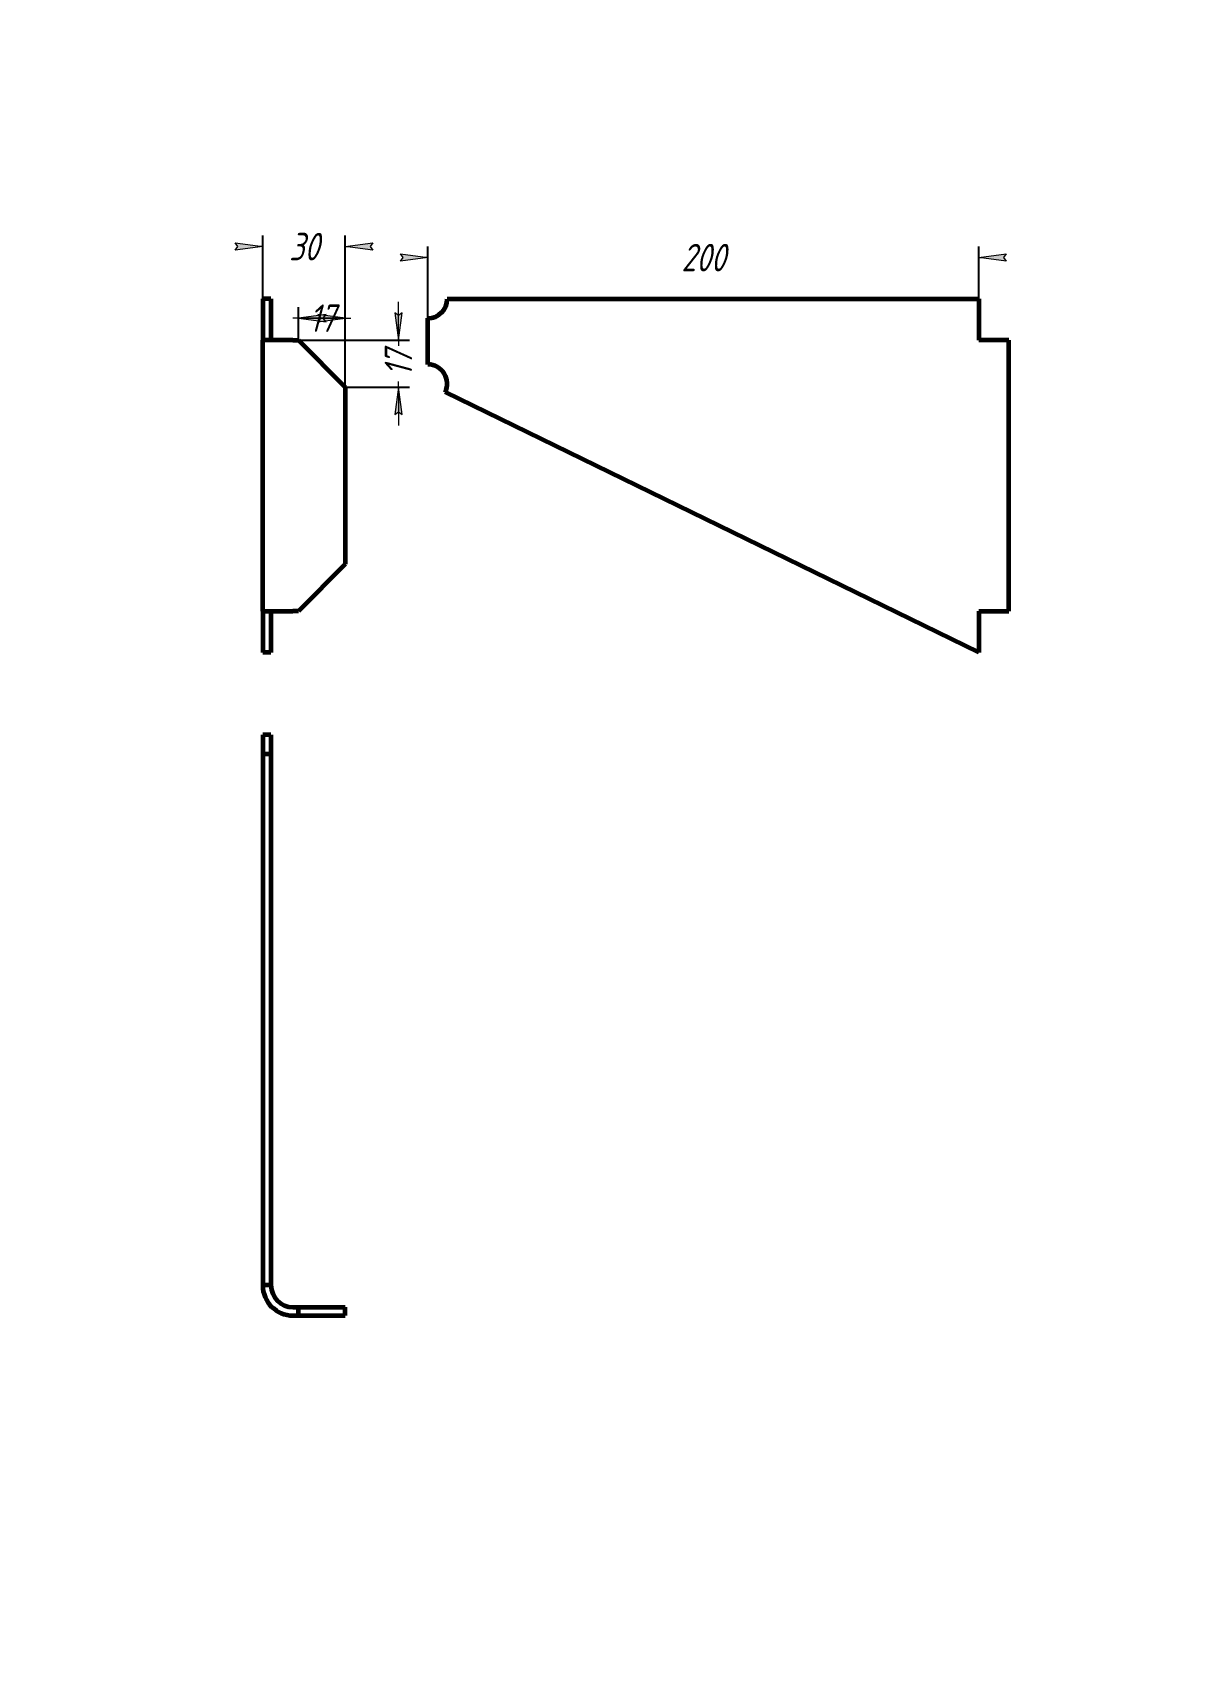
# Model space of a CAD drawing. Header units: millimetres. Extents: x 0 to 3780, y -362 to 428.
# Drawn here: x 2940 to 3150, y 0 to 297 of the extents above; entities that cross this region are included whole.
import ezdxf

# ---------------------------------------------------------------- set-up
doc = ezdxf.new("R2010")
doc.units = ezdxf.units.MM
doc.linetypes.add('K5LT_BASIC', pattern=[0])
doc.linetypes.add('K5LT_THIN', pattern=[0])
doc.layers.add('Системный слой', color=7, linetype='Continuous')
doc.layers.add('Системный слой (1)', color=7, linetype='Continuous', true_color=0x909090)
doc.styles.add('KDIMTEXTSTYLE', font='GOST_AU.SHX', dxfattribs={"width": 0.96, "oblique": 15, "height": 5})
doc.dimstyles.new('KDIMSTYLE (0.50)', dxfattribs={"dimtxt": 5, "dimasz": 1, "dimexe": 2, "dimexo": 0, "dimgap": 1, "dimtad": 1, "dimlfac": 2, "dimtxsty": 'KDIMTEXTSTYLE', "dimsah": 1, "dimcen": 0, "dimdle": 1, "dimadec": 0, "dimazin": 0, "dimtfac": 0.667, "dimtmove": 0, "dimatfit": 3, "dimfxl": 1, "dimtvp": 1, "dimtolj": 1, "dimtzin": 0, "dimarcsym": 0})

msp = doc.modelspace()

# ---------------------------------------------------------------- blocks, each defined once
blk = doc.blocks.new('KDIMARROW_01')
at = {"layer": 'Системный слой'}
blk.add_hatch(color=0, dxfattribs=at).paths.add_polyline_path([(-5, -0.6582624912261956), (0, 0), (-5, 0.658262491226197), (-4.5, 5.51091059616309e-16)])
at = {"layer": 'Системный слой', "color": 0, "linetype": 'K5LT_THIN', "lineweight": 18}
for p, q in [((-4.5, 5.51091059616309e-16), (-5, 0.658262491226197)), ((-5, 0.658262491226197), (0, 0)), ((0, 0), (-5, -0.6582624912261956)), ((-5, -0.6582624912261956), (-4.5, 5.51091059616309e-16))]:
    blk.add_line(p, q, dxfattribs=at)
at = {"layer": 'Системный слой (1)', "color": 0, "linetype": 'K5LT_THIN', "lineweight": 18}
blk.add_line((0, 0), (-1, 0), dxfattribs=at)
blk = doc.blocks.new('KDIMARROW_02')
at = {"layer": 'Системный слой'}
blk.add_hatch(color=0, dxfattribs=at).paths.add_polyline_path([(4.5, -5.51091059616309e-16), (5, 0.6582624912261956), (0, 0), (5, -0.658262491226197)])
at = {"layer": 'Системный слой', "color": 0, "linetype": 'K5LT_THIN', "lineweight": 18}
for p, q in [((5, 0.6582624912261956), (0, 0)), ((0, 0), (5, -0.658262491226197)), ((0, 0), (7, -8.572527594031472e-16)), ((4.5, -5.51091059616309e-16), (5, 0.6582624912261956)), ((5, -0.658262491226197), (4.5, -5.51091059616309e-16))]:
    blk.add_line(p, q, dxfattribs=at)
at = {"layer": 'Системный слой (1)', "color": 0, "linetype": 'K5LT_THIN', "lineweight": 18}
blk.add_line((0, 0), (-1, 0), dxfattribs=at)

# ---------------------------------------------------------------- dimensions: what is measured, and where the dimension line sits
at = {"layer": 'Системный слой (1)', "color": 7}
for base, p1, p2, location, override in [((2981.760269673521, 258.1348987460913), (2996.760269673521, 232.6222082880184), (2981.760269673521, 241.1222082880184), (2989.260269673521, 258.1348987460913), {"dimexo": 0, "dimpost": '\\H5.0;\\W0.965;\\Q15;<>', "dimblk1": 'KDIMARROW_01', "dimblk2": 'KDIMARROW_01', "dimse1": 0, "dimse2": 0, "dimclrt": 7, "dimtolj": 1}), ((3011.760269673521, 256.1348987460913), (3111.760269673521, 248.6222082880184), (3011.760269673521, 245.1222082880184), (3061.760269673521, 256.1348987460913), {"dimexo": 0, "dimpost": '\\H5.0;\\W0.965;\\Q15;<>', "dimblk1": 'KDIMARROW_01', "dimblk2": 'KDIMARROW_01', "dimse1": 0, "dimse2": 0, "dimclrt": 7, "dimtolj": 1}), ((2988.260269673521, 245.1222082880184), (2996.760269673521, 232.6222082880184), (2988.260269673521, 241.1222082880184), (2992.510269673521, 245.1222082880184), {"dimexo": 0, "dimpost": '\\H5.0;\\W0.965;\\Q15;<>', "dimblk1": 'KDIMARROW_02', "dimblk2": 'KDIMARROW_02', "dimse1": 0, "dimse2": 0, "dimclrt": 7, "dimtolj": 1})]:
    msp.add_linear_dim(base=base, p1=p1, p2=p2, location=location, dimstyle='KDIMSTYLE (0.50)', override=override, dxfattribs=at).render()
msp.add_linear_dim(base=(3006.40143288943, 241.1222082880184), p1=(2996.760269673521, 232.6222082880184), p2=(2988.260269673521, 241.1222082880184), angle=90, location=(3006.40143288943, 236.8722082880184), dimstyle='KDIMSTYLE (0.50)', override={"dimexo": 0, "dimpost": '\\H5.0;\\W0.965;\\Q15;<>', "dimblk1": 'KDIMARROW_02', "dimblk2": 'KDIMARROW_02', "dimse1": 0, "dimse2": 0, "dimclrt": 7, "dimtolj": 1}, dxfattribs=at).render()

# ---------------------------------------------------------------- linework, layer by layer
at = {"layer": 'Системный слой (1)', "color": 5, "linetype": 'K5LT_BASIC', "lineweight": 60, "true_color": 0x0000ff}
for p, q in [((2983.260269673521, 248.6222082880179), (2981.760269673521, 248.6222082880184)), ((2981.760269673521, 248.6222082880184), (2981.760269673521, 241.1222082880184)), ((2983.260269673521, 248.6222082880179), (2983.260269673521, 241.1222082880179)), ((3015.260269673521, 248.6222082880184), (3111.760269673521, 248.6222082880184)), ((3111.760269673521, 248.6222082880184), (3111.760269673521, 241.1222082880184)), ((3011.760269673521, 236.7216821547859), (3011.760269673521, 245.1222082880184)), ((2981.760269673521, 191.9124576996194), (2981.760269673521, 241.1222082880184)), ((2987.260269673521, 241.1222082880184), (2981.760269673521, 241.1222082880184)), ((2987.260269673521, 241.1222082880184), (2988.260269673521, 241.1222082880184)), ((2988.260269673521, 241.1222082880184), (2996.760269673521, 232.6222082880184)), ((3117.260269673521, 241.1222082880184), (3111.760269673521, 241.1222082880184)), ((3117.260269673521, 191.9124576996194), (3117.260269673521, 241.1222082880184)), ((2996.760269673521, 232.6222082880184), (2996.760269673521, 200.4124576996194)), ((3111.760269673521, 184.4124576996194), (3014.905602988996, 231.6864693569729)), ((2996.760269673521, 200.4124576996194), (2988.260269673521, 191.9124576996194)), ((2981.760269673521, 191.9124576996194), (2987.260269673521, 191.9124576996194)), ((2981.760269673521, 191.9124576996194), (2981.760269673521, 184.4124576996194)), ((2983.260269673521, 191.9124576996194), (2983.260269673521, 184.4124576996194)), ((2988.260269673521, 191.9124576996194), (2987.260269673521, 191.9124576996194)), ((3111.760269673521, 191.9124576996194), (3117.260269673521, 191.9124576996194)), ((3111.760269673521, 191.9124576996194), (3111.760269673521, 184.4124576996194)), ((2983.260269673521, 184.4124576996194), (2981.760269673521, 184.4124576996194)), ((2983.260269673521, 169.4124576996192), (2981.760269673521, 169.4124576996192)), ((2981.760269673521, 169.4124576996192), (2981.760269673521, 165.9124576996192)), ((2983.260269673521, 169.4124576996192), (2983.260269673521, 165.9124576996192)), ((2983.260269673521, 165.9124576996192), (2981.760269673521, 165.9124576996192)), ((2981.760269673521, 165.9124576996192), (2981.760269673521, 69.41245769961915)), ((2983.260269673521, 165.9124576996192), (2983.260269673521, 69.41245769961915)), ((2983.260269673521, 69.41245769961915), (2981.760269673521, 69.41245769961915)), ((2987.260269673521, 65.41245769961915), (2988.260269673521, 65.41245769961915)), ((2988.260269673521, 63.91245769961961), (2988.260269673521, 65.41245769961915)), ((2988.260269673521, 65.41245769961915), (2996.760269673521, 65.41245769961915)), ((2996.760269673521, 63.91245769961961), (2996.760269673521, 65.41245769961915)), ((2987.260269673521, 63.91245769961961), (2988.260269673521, 63.91245769961961)), ((2988.260269673521, 63.91245769961961), (2996.760269673521, 63.91245769961961))]:
    msp.add_line(p, q, dxfattribs=at)
for centre, radius, start, end in [((3011.760269673521, 248.6222082880184), 3.499999999999923, 270, 0), ((3011.760269673521, 233.2216821547859), 3.500000000000093, 333.9833555768281, 89.99999999999838), ((2987.260269673521, 69.41245769961915), 5.500000000000002, 180, 270), ((2987.260269673521, 69.41245769961915), 4.000000000000001, 180, 270)]:
    msp.add_arc(centre, radius, start, end, dxfattribs=at)

msp.set_redraw_order([(e.dxf.handle, doc.entitydb.next_handle()) for e in msp.query("TEXT MTEXT ATTDEF DIMENSION ARC_DIMENSION")])  # texts and dimensions are drawn at this point

doc.saveas('drawing.dxf')
